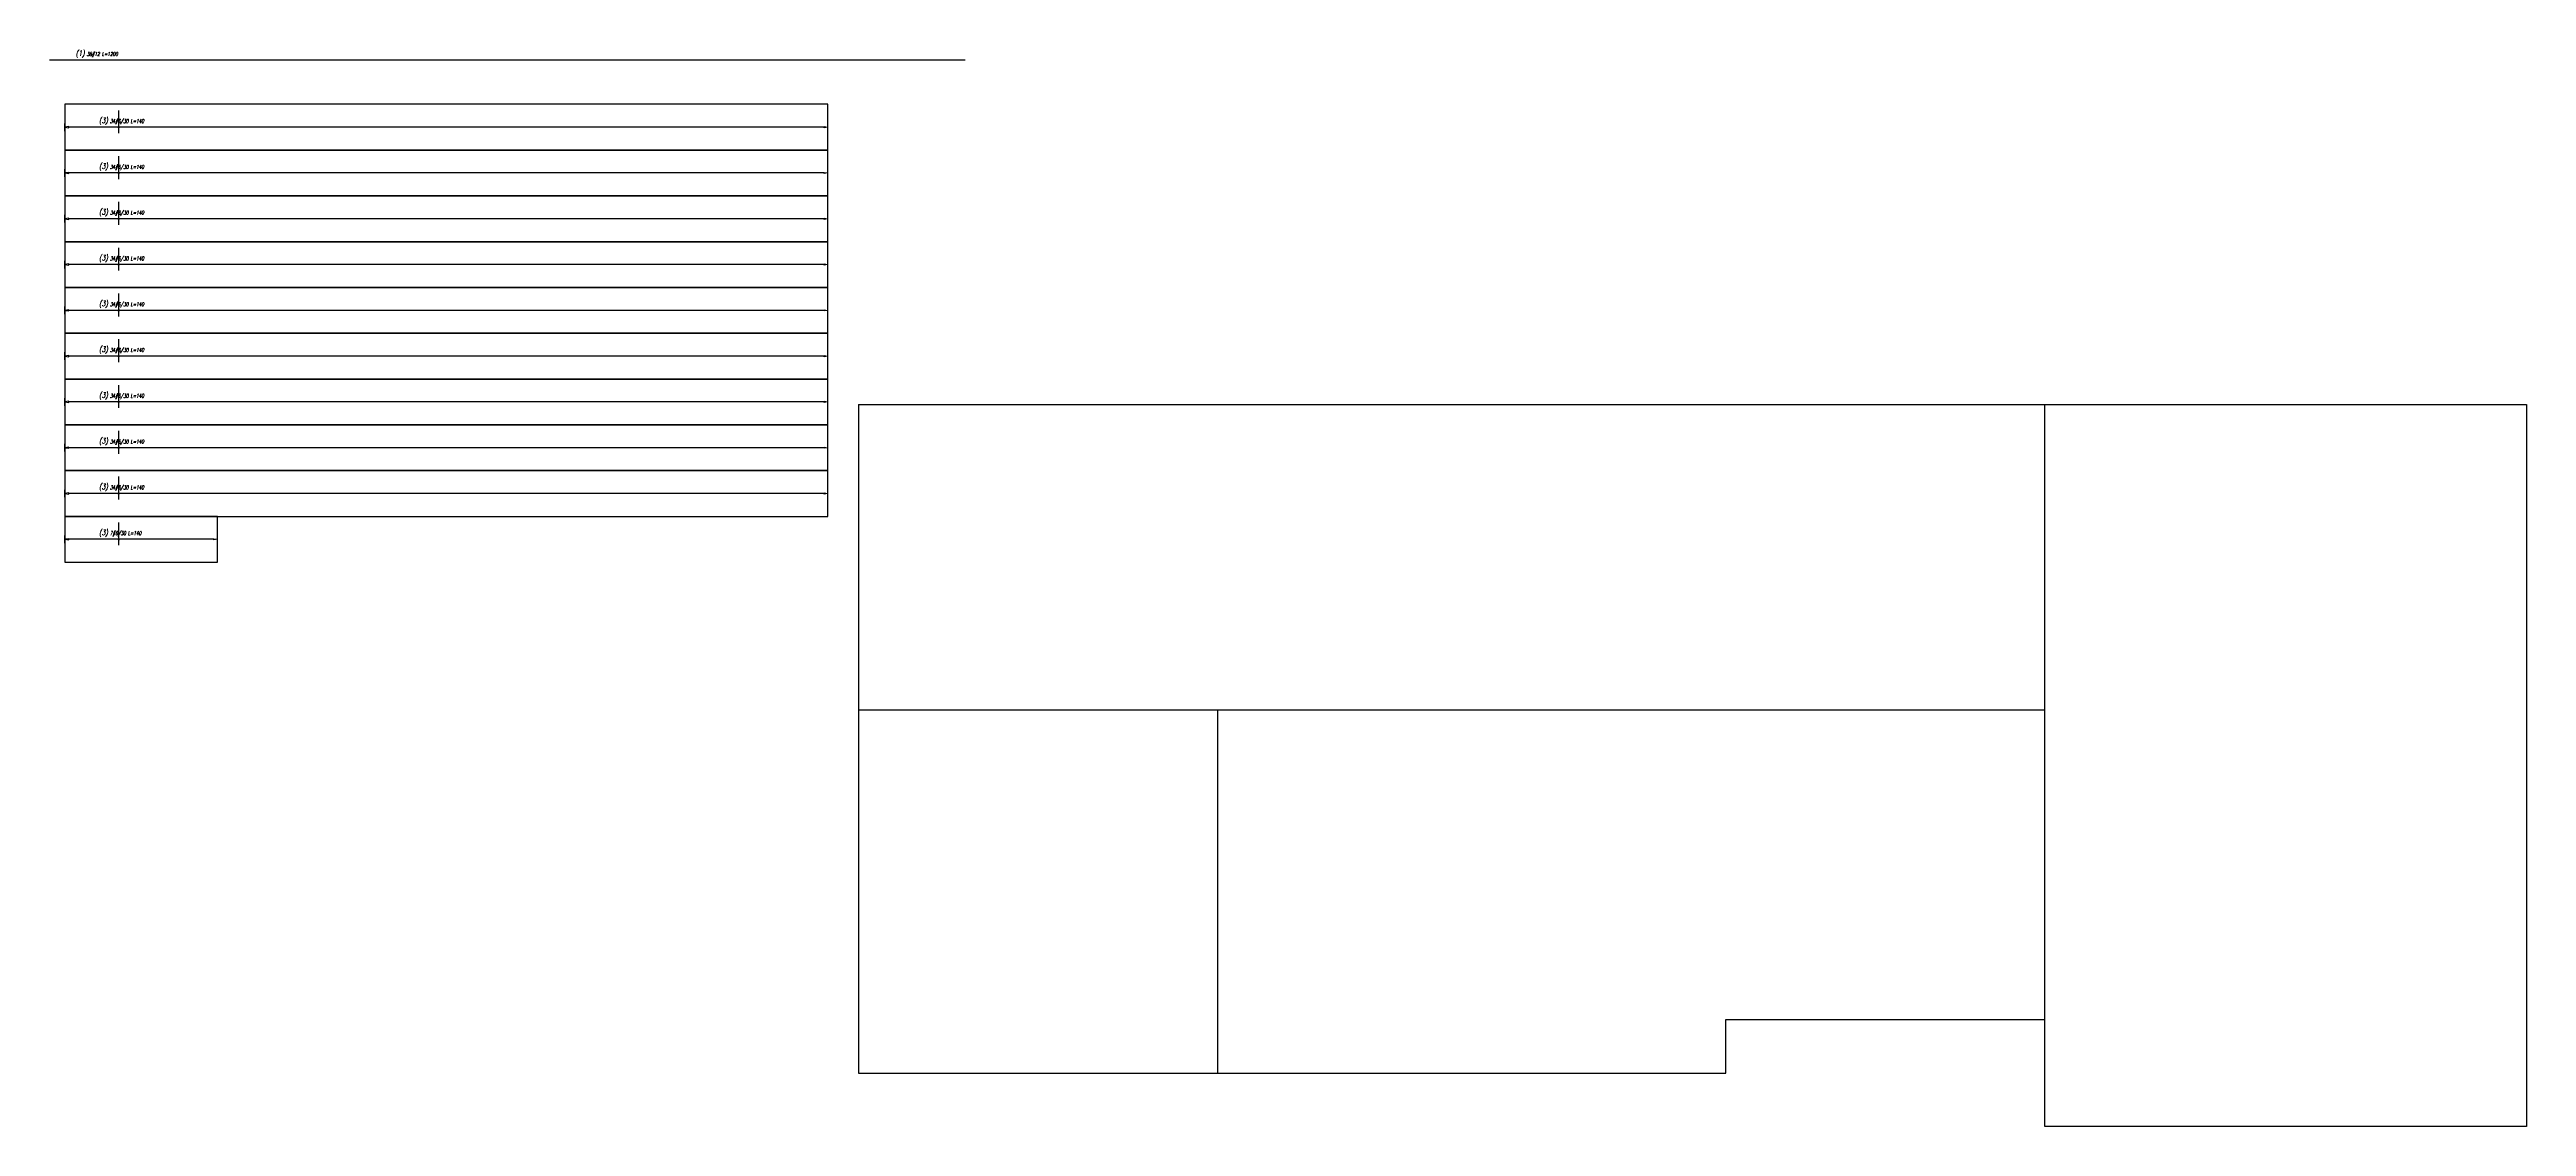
# Model space of a CAD drawing. Header units: millimetres. Extents: x 33705 to 37982, y -57970 to -55130.
# Drawn here: x 34736 to 37982, y -56549 to -55137 of the extents above; entities that cross this region are included whole.
import ezdxf

# ---------------------------------------------------------------- set-up
doc = ezdxf.new("R2010")
doc.units = ezdxf.units.MM
doc.header["$LTSCALE"] = 50
for name, color, linetype in [('1', 1, 'Continuous'), ('3', 3, 'Continuous'), ('ZBROJA_PRET', 161, 'Continuous'), ('ZBROJA_ZASIEG', 253, 'Continuous'), ('ZBROJA_ZLICZAC', 125, 'Continuous')]:
    doc.layers.add(name, color=color, linetype=linetype)
doc.layers.add('__NIEDRUK__', color=54, linetype='Continuous', plot=False)
doc.styles.add('STYL_ZBROJA', font='romanszb.shx', dxfattribs={"width": 0.65, "oblique": 12})

msp = doc.modelspace()

# ---------------------------------------------------------------- texts
at = {"layer": 'ZBROJA_ZLICZAC', "char_height": 10, "attachment_point": 7, "style": 'STYL_ZBROJA'}
for s, insert in [('\\H7;\\C71;\\H5;\\C256;\\H7;\\C71;(1)\\H5;\\C256; 36#12 L=1200', (34770.523, -55147.937)), ('\\H7;\\C71;\\H5;\\C256;\\H7;\\C71;(3)\\H5;\\C256; 34#6/30 L=140', (34801.02, -55235.929)), ('\\H7;\\C71;\\H5;\\C256;\\H7;\\C71;(3)\\H5;\\C256; 34#6/30 L=140', (34801.02, -55295.929)), ('\\H7;\\C71;\\H5;\\C256;\\H7;\\C71;(3)\\H5;\\C256; 34#6/30 L=140', (34801.02, -55355.929)), ('\\H7;\\C71;\\H5;\\C256;\\H7;\\C71;(3)\\H5;\\C256; 34#6/30 L=140', (34801.02, -55415.929)), ('\\H7;\\C71;\\H5;\\C256;\\H7;\\C71;(3)\\H5;\\C256; 34#6/30 L=140', (34801.02, -55475.929)), ('\\H7;\\C71;\\H5;\\C256;\\H7;\\C71;(3)\\H5;\\C256; 34#6/30 L=140', (34801.02, -55535.929)), ('\\H7;\\C71;\\H5;\\C256;\\H7;\\C71;(3)\\H5;\\C256; 34#6/30 L=140', (34801.02, -55595.929)), ('\\H7;\\C71;\\H5;\\C256;\\H7;\\C71;(3)\\H5;\\C256; 34#6/30 L=140', (34801.02, -55655.929)), ('\\H7;\\C71;\\H5;\\C256;\\H7;\\C71;(3)\\H5;\\C256; 34#6/30 L=140', (34801.02, -55715.929)), ('\\H7;\\C71;\\H5;\\C256;\\H7;\\C71;(3)\\H5;\\C256; 7#6/30 L=140', (34801.02, -55775.929))]:
    msp.add_mtext(s, dxfattribs=dict(at, insert=insert))

# ---------------------------------------------------------------- linework, layer by layer
at = {"layer": '1'}
msp.add_line((37351.309, -56548.516), (37351.309, -55602.516), dxfattribs=at)
at = {"layer": '3'}
for p, q in [((35796.309, -55602.516), (37982.309, -55602.516)), ((37982.309, -55602.516), (37982.309, -56548.516)), ((37982.309, -56548.516), (37351.309, -56548.516))]:
    msp.add_line(p, q, dxfattribs=at)
for points in [[(35796.309, -55602.516), (35796.309, -56478.516), (36932.809, -56478.516), (36932.809, -56408.516), (37351.309, -56408.516)], [(35796.309, -56002.516), (37351.309, -56002.516)], [(36267.309, -56478.516), (36267.309, -56002.516)]]:
    msp.add_lwpolyline(points, dxfattribs=at)
at = {"layer": '__NIEDRUK__'}
for points in [[(34756.284, -55269.05), (35756.284, -55269.05), (35756.284, -55209.05), (34756.284, -55209.05)], [(34756.284, -55329.05), (35756.284, -55329.05), (35756.284, -55269.05), (34756.284, -55269.05)], [(34756.284, -55389.05), (35756.284, -55389.05), (35756.284, -55329.05), (34756.284, -55329.05)], [(34756.284, -55449.05), (35756.284, -55449.05), (35756.284, -55389.05), (34756.284, -55389.05)], [(34756.284, -55509.05), (35756.284, -55509.05), (35756.284, -55449.05), (34756.284, -55449.05)], [(34756.284, -55569.05), (35756.284, -55569.05), (35756.284, -55509.05), (34756.284, -55509.05)], [(34756.284, -55629.05), (35756.284, -55629.05), (35756.284, -55569.05), (34756.284, -55569.05)], [(34756.284, -55689.05), (35756.284, -55689.05), (35756.284, -55629.05), (34756.284, -55629.05)], [(34756.284, -55749.05), (35756.284, -55749.05), (35756.284, -55689.05), (34756.284, -55689.05)], [(34756.284, -55809.05), (34956.284, -55809.05), (34956.284, -55749.05), (34756.284, -55749.05)]]:
    msp.add_lwpolyline(points, close=True, dxfattribs=at)
at = {"layer": 'ZBROJA_PRET'}
for p, q in [((34736.082, -55150.937), (35936.082, -55150.937)), ((34826.744, -55246.979), (34826.744, -55216.979)), ((34826.744, -55306.979), (34826.744, -55276.979)), ((34826.744, -55366.979), (34826.744, -55336.979)), ((34826.744, -55426.979), (34826.744, -55396.979)), ((34826.744, -55486.979), (34826.744, -55456.979)), ((34826.744, -55546.979), (34826.744, -55516.979)), ((34826.744, -55606.979), (34826.744, -55576.979)), ((34826.744, -55666.979), (34826.744, -55636.979)), ((34826.744, -55726.979), (34826.744, -55696.979)), ((34826.744, -55786.979), (34826.744, -55756.979))]:
    msp.add_line(p, q, dxfattribs=at)
at = {"layer": 'ZBROJA_ZASIEG'}
for p, q in [((34756.284, -55244.05), (34756.284, -55234.05)), ((35756.284, -55244.05), (35756.284, -55234.05)), ((34756.284, -55304.05), (34756.284, -55294.05)), ((35756.284, -55304.05), (35756.284, -55294.05)), ((34756.284, -55364.05), (34756.284, -55354.05)), ((35756.284, -55364.05), (35756.284, -55354.05)), ((34756.284, -55424.05), (34756.284, -55414.05)), ((35756.284, -55424.05), (35756.284, -55414.05)), ((34756.284, -55484.05), (34756.284, -55474.05)), ((35756.284, -55484.05), (35756.284, -55474.05)), ((34756.284, -55544.05), (34756.284, -55534.05)), ((35756.284, -55544.05), (35756.284, -55534.05)), ((34756.284, -55604.05), (34756.284, -55594.05)), ((35756.284, -55604.05), (35756.284, -55594.05)), ((34756.284, -55664.05), (34756.284, -55654.05)), ((35756.284, -55664.05), (35756.284, -55654.05)), ((34756.284, -55724.05), (34756.284, -55714.05)), ((35756.284, -55724.05), (35756.284, -55714.05)), ((34756.284, -55784.05), (34756.284, -55774.05)), ((34956.284, -55784.05), (34956.284, -55774.05))]:
    msp.add_line(p, q, dxfattribs=at)
for points in [[(35751.284, -55239.05), (35751.284, -55238.275), (35756.284, -55239.05), (35751.284, -55239.825), (35751.284, -55239.05), (34761.284, -55239.05), (34761.284, -55238.275), (34756.284, -55239.05), (34761.284, -55239.825), (34761.284, -55239.05)], [(35751.284, -55299.05), (35751.284, -55298.275), (35756.284, -55299.05), (35751.284, -55299.825), (35751.284, -55299.05), (34761.284, -55299.05), (34761.284, -55298.275), (34756.284, -55299.05), (34761.284, -55299.825), (34761.284, -55299.05)], [(35751.284, -55359.05), (35751.284, -55358.275), (35756.284, -55359.05), (35751.284, -55359.825), (35751.284, -55359.05), (34761.284, -55359.05), (34761.284, -55358.275), (34756.284, -55359.05), (34761.284, -55359.825), (34761.284, -55359.05)], [(35751.284, -55419.05), (35751.284, -55418.275), (35756.284, -55419.05), (35751.284, -55419.825), (35751.284, -55419.05), (34761.284, -55419.05), (34761.284, -55418.275), (34756.284, -55419.05), (34761.284, -55419.825), (34761.284, -55419.05)], [(35751.284, -55479.05), (35751.284, -55478.275), (35756.284, -55479.05), (35751.284, -55479.825), (35751.284, -55479.05), (34761.284, -55479.05), (34761.284, -55478.275), (34756.284, -55479.05), (34761.284, -55479.825), (34761.284, -55479.05)], [(35751.284, -55539.05), (35751.284, -55538.275), (35756.284, -55539.05), (35751.284, -55539.825), (35751.284, -55539.05), (34761.284, -55539.05), (34761.284, -55538.275), (34756.284, -55539.05), (34761.284, -55539.825), (34761.284, -55539.05)], [(35751.284, -55599.05), (35751.284, -55598.275), (35756.284, -55599.05), (35751.284, -55599.825), (35751.284, -55599.05), (34761.284, -55599.05), (34761.284, -55598.275), (34756.284, -55599.05), (34761.284, -55599.825), (34761.284, -55599.05)], [(35751.284, -55659.05), (35751.284, -55658.275), (35756.284, -55659.05), (35751.284, -55659.825), (35751.284, -55659.05), (34761.284, -55659.05), (34761.284, -55658.275), (34756.284, -55659.05), (34761.284, -55659.825), (34761.284, -55659.05)], [(35751.284, -55719.05), (35751.284, -55718.275), (35756.284, -55719.05), (35751.284, -55719.825), (35751.284, -55719.05), (34761.284, -55719.05), (34761.284, -55718.275), (34756.284, -55719.05), (34761.284, -55719.825), (34761.284, -55719.05)], [(34951.284, -55779.05), (34951.284, -55778.275), (34956.284, -55779.05), (34951.284, -55779.825), (34951.284, -55779.05), (34761.284, -55779.05), (34761.284, -55778.275), (34756.284, -55779.05), (34761.284, -55779.825), (34761.284, -55779.05)]]:
    msp.add_lwpolyline(points, dxfattribs=at)
at = {"layer": 'ZBROJA_ZASIEG', "const_width": 1.575}
for points in [[(34825.956, -55239.05, 1), (34827.531, -55239.05, 1)], [(34825.956, -55299.05, 1), (34827.531, -55299.05, 1)], [(34825.956, -55359.05, 1), (34827.531, -55359.05, 1)], [(34825.956, -55419.05, 1), (34827.531, -55419.05, 1)], [(34825.956, -55479.05, 1), (34827.531, -55479.05, 1)], [(34825.956, -55539.05, 1), (34827.531, -55539.05, 1)], [(34825.956, -55599.05, 1), (34827.531, -55599.05, 1)], [(34825.956, -55659.05, 1), (34827.531, -55659.05, 1)], [(34825.956, -55719.05, 1), (34827.531, -55719.05, 1)], [(34825.956, -55779.05, 1), (34827.531, -55779.05, 1)]]:
    msp.add_lwpolyline(points, format="xyb", close=True, dxfattribs=at)

msp.set_redraw_order([(e.dxf.handle, doc.entitydb.next_handle()) for e in msp.query("TEXT MTEXT ATTDEF DIMENSION ARC_DIMENSION")])  # texts and dimensions are drawn at this point

doc.saveas('drawing.dxf')
